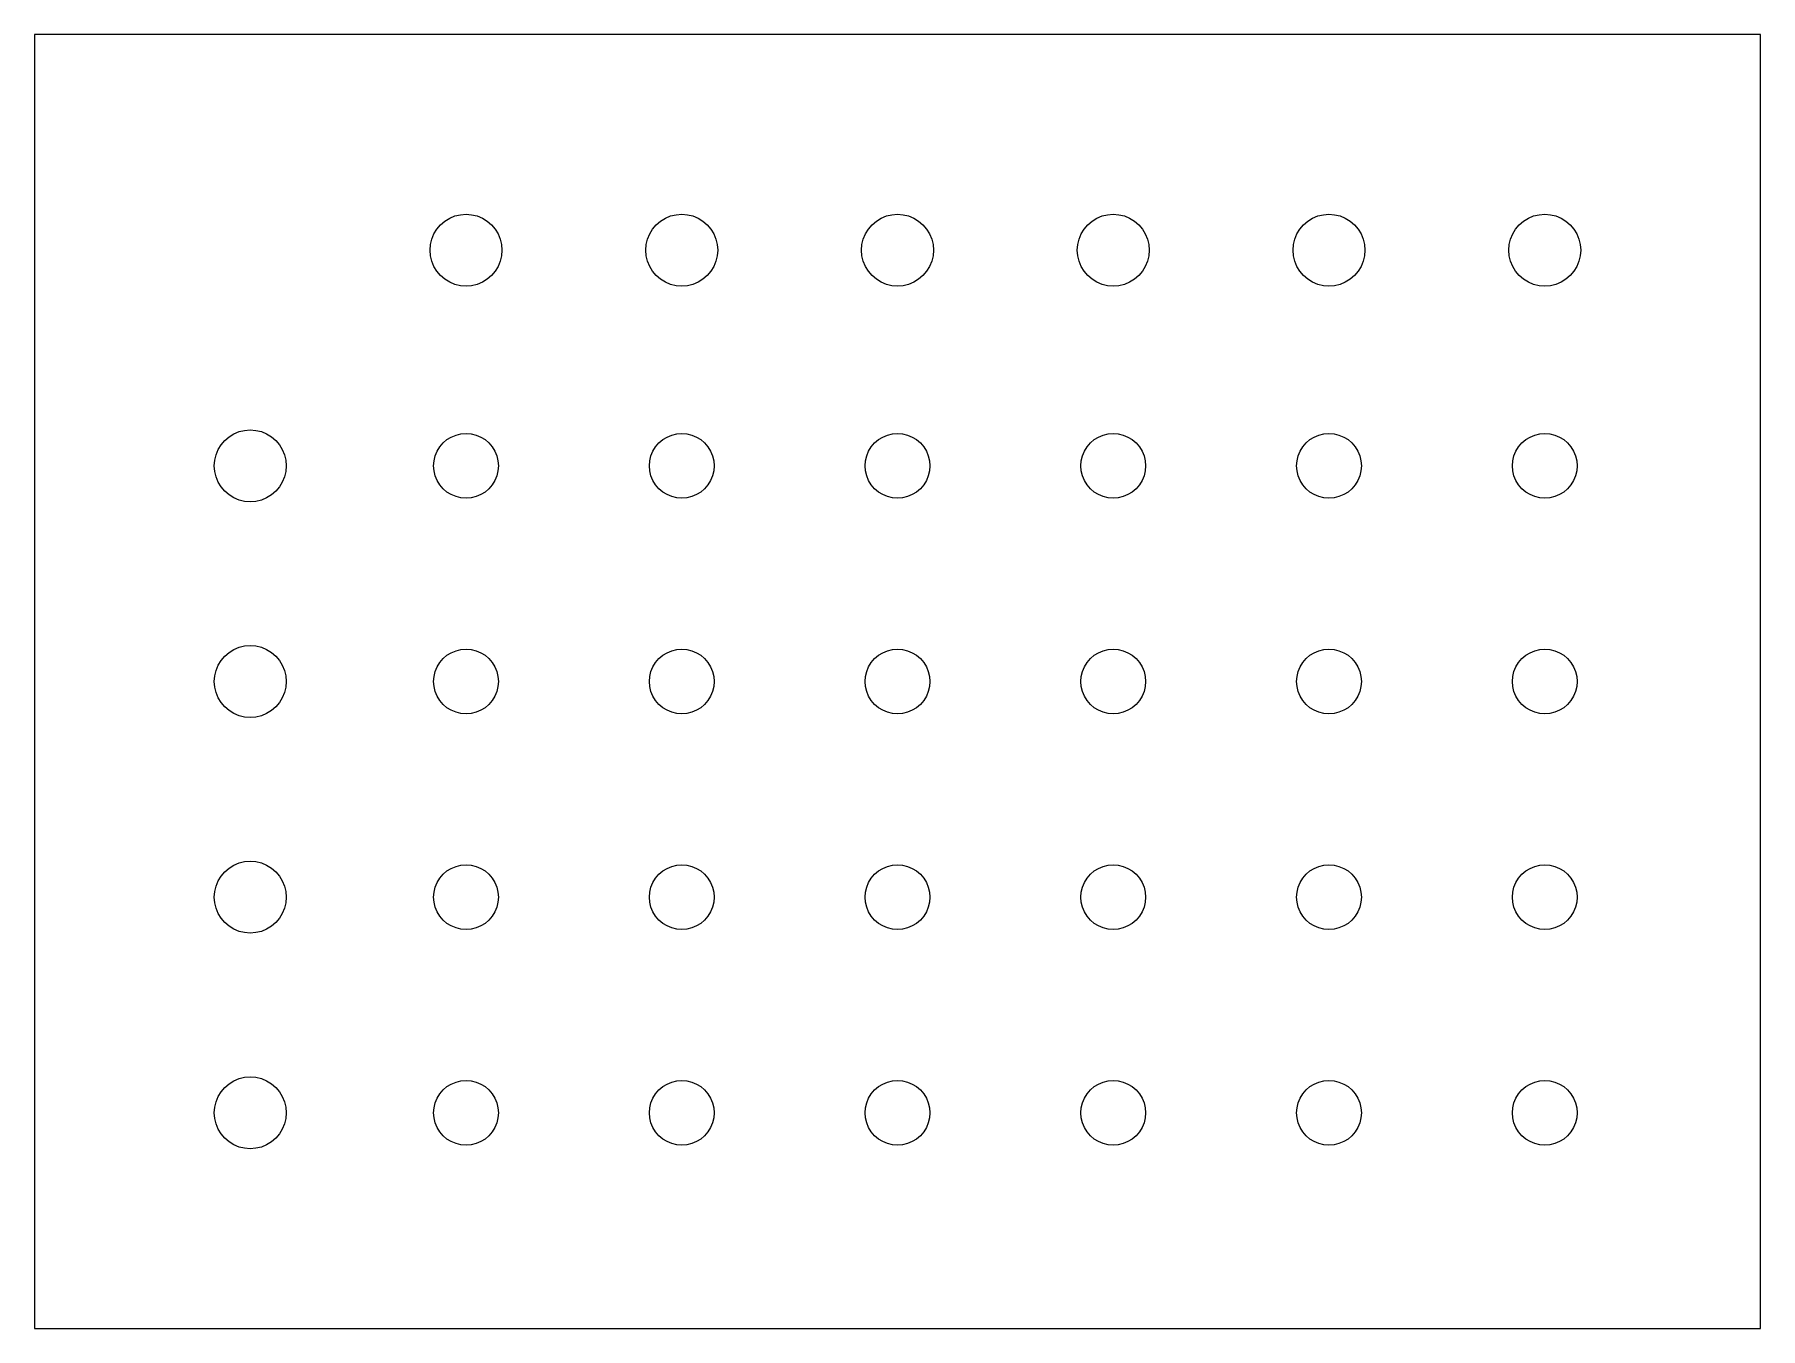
# Model space of a CAD drawing. Header units: metres. Extents: x 0 to 240, y 0 to 180.
import ezdxf

# ---------------------------------------------------------------- set-up
doc = ezdxf.new("R2010")
doc.units = ezdxf.units.M

msp = doc.modelspace()

# ---------------------------------------------------------------- linework, layer by layer
for p, q in [((240, 180), (0, 180)), ((0, 180), (0, 0)), ((240, 0), (240, 180)), ((56.4645, 153.536), (57.0611, 154.045)), ((57.0611, 154.045), (57.73, 154.455)), ((57.73, 154.455), (58.4549, 154.755)), ((58.4549, 154.755), (59.2178, 154.938)), ((59.2178, 154.938), (60, 155)), ((60, 155), (60.7822, 154.938)), ((60.7822, 154.938), (61.5451, 154.755)), ((61.5451, 154.755), (62.2699, 154.455)), ((62.2699, 154.455), (62.9389, 154.045)), ((62.9389, 154.045), (63.5355, 153.536)), ((86.4645, 153.536), (87.0611, 154.045)), ((87.0611, 154.045), (87.73, 154.455)), ((87.73, 154.455), (88.4549, 154.755)), ((88.4549, 154.755), (89.2178, 154.938)), ((89.2178, 154.938), (90, 155)), ((90, 155), (90.7822, 154.938)), ((90.7822, 154.938), (91.5451, 154.755)), ((91.5451, 154.755), (92.2699, 154.455)), ((92.2699, 154.455), (92.9389, 154.045)), ((92.9389, 154.045), (93.5355, 153.536)), ((116.464, 153.536), (117.061, 154.045)), ((117.061, 154.045), (117.73, 154.455)), ((117.73, 154.455), (118.455, 154.755)), ((118.455, 154.755), (119.218, 154.938)), ((119.218, 154.938), (120, 155)), ((120, 155), (120.782, 154.938)), ((120.782, 154.938), (121.545, 154.755)), ((121.545, 154.755), (122.27, 154.455)), ((122.27, 154.455), (122.939, 154.045)), ((122.939, 154.045), (123.536, 153.536)), ((146.464, 153.536), (147.061, 154.045)), ((147.061, 154.045), (147.73, 154.455)), ((147.73, 154.455), (148.455, 154.755)), ((148.455, 154.755), (149.218, 154.938)), ((149.218, 154.938), (150, 155)), ((150, 155), (150.782, 154.938)), ((150.782, 154.938), (151.545, 154.755)), ((151.545, 154.755), (152.27, 154.455)), ((152.27, 154.455), (152.939, 154.045)), ((152.939, 154.045), (153.536, 153.536)), ((176.464, 153.536), (177.061, 154.045)), ((177.061, 154.045), (177.73, 154.455)), ((177.73, 154.455), (178.455, 154.755)), ((178.455, 154.755), (179.218, 154.938)), ((179.218, 154.938), (180, 155)), ((180, 155), (180.782, 154.938)), ((180.782, 154.938), (181.545, 154.755)), ((181.545, 154.755), (182.27, 154.455)), ((182.27, 154.455), (182.939, 154.045)), ((182.939, 154.045), (183.536, 153.536)), ((206.464, 153.536), (207.061, 154.045)), ((207.061, 154.045), (207.73, 154.455)), ((207.73, 154.455), (208.455, 154.755)), ((208.455, 154.755), (209.218, 154.938)), ((209.218, 154.938), (210, 155)), ((210, 155), (210.782, 154.938)), ((210.782, 154.938), (211.545, 154.755)), ((211.545, 154.755), (212.27, 154.455)), ((212.27, 154.455), (212.939, 154.045)), ((212.939, 154.045), (213.536, 153.536)), ((55.0616, 150.782), (55.2447, 151.545)), ((55.2447, 151.545), (55.545, 152.27)), ((55.545, 152.27), (55.9549, 152.939)), ((55.9549, 152.939), (56.4645, 153.536)), ((63.5355, 153.536), (64.0451, 152.939)), ((64.0451, 152.939), (64.455, 152.27)), ((64.455, 152.27), (64.7553, 151.545)), ((64.7553, 151.545), (64.9384, 150.782)), ((85.0616, 150.782), (85.2447, 151.545)), ((85.2447, 151.545), (85.545, 152.27)), ((85.545, 152.27), (85.9549, 152.939)), ((85.9549, 152.939), (86.4645, 153.536)), ((93.5355, 153.536), (94.0451, 152.939)), ((94.0451, 152.939), (94.455, 152.27)), ((94.455, 152.27), (94.7553, 151.545)), ((94.7553, 151.545), (94.9384, 150.782)), ((115.062, 150.782), (115.245, 151.545)), ((115.245, 151.545), (115.545, 152.27)), ((115.545, 152.27), (115.955, 152.939)), ((115.955, 152.939), (116.464, 153.536)), ((123.536, 153.536), (124.045, 152.939)), ((124.045, 152.939), (124.455, 152.27)), ((124.455, 152.27), (124.755, 151.545)), ((124.755, 151.545), (124.938, 150.782)), ((145.062, 150.782), (145.245, 151.545)), ((145.245, 151.545), (145.545, 152.27)), ((145.545, 152.27), (145.955, 152.939)), ((145.955, 152.939), (146.464, 153.536)), ((153.536, 153.536), (154.045, 152.939)), ((154.045, 152.939), (154.455, 152.27)), ((154.455, 152.27), (154.755, 151.545)), ((154.755, 151.545), (154.938, 150.782)), ((175.062, 150.782), (175.245, 151.545)), ((175.245, 151.545), (175.545, 152.27)), ((175.545, 152.27), (175.955, 152.939)), ((175.955, 152.939), (176.464, 153.536)), ((183.536, 153.536), (184.045, 152.939)), ((184.045, 152.939), (184.455, 152.27)), ((184.455, 152.27), (184.755, 151.545)), ((184.755, 151.545), (184.938, 150.782)), ((205.062, 150.782), (205.245, 151.545)), ((205.245, 151.545), (205.545, 152.27)), ((205.545, 152.27), (205.955, 152.939)), ((205.955, 152.939), (206.464, 153.536)), ((213.536, 153.536), (214.045, 152.939)), ((214.045, 152.939), (214.455, 152.27)), ((214.455, 152.27), (214.755, 151.545)), ((214.755, 151.545), (214.938, 150.782)), ((55, 150), (55.0616, 150.782)), ((55.0616, 149.218), (55, 150)), ((55.2447, 148.455), (55.0616, 149.218)), ((64.9384, 149.218), (64.7553, 148.455)), ((64.9384, 150.782), (65, 150)), ((65, 150), (64.9384, 149.218)), ((85, 150), (85.0616, 150.782)), ((85.0616, 149.218), (85, 150)), ((85.2447, 148.455), (85.0616, 149.218)), ((94.9384, 149.218), (94.7553, 148.455)), ((94.9384, 150.782), (95, 150)), ((95, 150), (94.9384, 149.218)), ((115, 150), (115.062, 150.782)), ((115.062, 149.218), (115, 150)), ((115.245, 148.455), (115.062, 149.218)), ((124.938, 149.218), (124.755, 148.455)), ((124.938, 150.782), (125, 150)), ((125, 150), (124.938, 149.218)), ((145, 150), (145.062, 150.782)), ((145.062, 149.218), (145, 150)), ((145.245, 148.455), (145.062, 149.218)), ((154.938, 149.218), (154.755, 148.455)), ((154.938, 150.782), (155, 150)), ((155, 150), (154.938, 149.218)), ((175, 150), (175.062, 150.782)), ((175.062, 149.218), (175, 150)), ((175.245, 148.455), (175.062, 149.218)), ((184.938, 149.218), (184.755, 148.455)), ((184.938, 150.782), (185, 150)), ((185, 150), (184.938, 149.218)), ((205, 150), (205.062, 150.782)), ((205.062, 149.218), (205, 150)), ((205.245, 148.455), (205.062, 149.218)), ((214.938, 149.218), (214.755, 148.455)), ((214.938, 150.782), (215, 150)), ((215, 150), (214.938, 149.218)), ((55.545, 147.73), (55.2447, 148.455)), ((55.9549, 147.061), (55.545, 147.73)), ((56.4645, 146.464), (55.9549, 147.061)), ((57.0611, 145.955), (56.4645, 146.464)), ((63.5355, 146.464), (62.9389, 145.955)), ((64.0451, 147.061), (63.5355, 146.464)), ((64.455, 147.73), (64.0451, 147.061)), ((64.7553, 148.455), (64.455, 147.73)), ((85.545, 147.73), (85.2447, 148.455)), ((85.9549, 147.061), (85.545, 147.73)), ((86.4645, 146.464), (85.9549, 147.061)), ((87.0611, 145.955), (86.4645, 146.464)), ((93.5355, 146.464), (92.9389, 145.955)), ((94.0451, 147.061), (93.5355, 146.464)), ((94.455, 147.73), (94.0451, 147.061)), ((94.7553, 148.455), (94.455, 147.73)), ((115.545, 147.73), (115.245, 148.455)), ((115.955, 147.061), (115.545, 147.73)), ((116.464, 146.464), (115.955, 147.061)), ((117.061, 145.955), (116.464, 146.464)), ((123.536, 146.464), (122.939, 145.955)), ((124.045, 147.061), (123.536, 146.464)), ((124.455, 147.73), (124.045, 147.061)), ((124.755, 148.455), (124.455, 147.73)), ((145.545, 147.73), (145.245, 148.455)), ((145.955, 147.061), (145.545, 147.73)), ((146.464, 146.464), (145.955, 147.061)), ((147.061, 145.955), (146.464, 146.464)), ((153.536, 146.464), (152.939, 145.955)), ((154.045, 147.061), (153.536, 146.464)), ((154.455, 147.73), (154.045, 147.061)), ((154.755, 148.455), (154.455, 147.73)), ((175.545, 147.73), (175.245, 148.455)), ((175.955, 147.061), (175.545, 147.73)), ((176.464, 146.464), (175.955, 147.061)), ((177.061, 145.955), (176.464, 146.464)), ((183.536, 146.464), (182.939, 145.955)), ((184.045, 147.061), (183.536, 146.464)), ((184.455, 147.73), (184.045, 147.061)), ((184.755, 148.455), (184.455, 147.73)), ((205.545, 147.73), (205.245, 148.455)), ((205.955, 147.061), (205.545, 147.73)), ((206.464, 146.464), (205.955, 147.061)), ((207.061, 145.955), (206.464, 146.464)), ((213.536, 146.464), (212.939, 145.955)), ((214.045, 147.061), (213.536, 146.464)), ((214.455, 147.73), (214.045, 147.061)), ((214.755, 148.455), (214.455, 147.73)), ((57.73, 145.545), (57.0611, 145.955)), ((58.4549, 145.245), (57.73, 145.545)), ((59.2178, 145.062), (58.4549, 145.245)), ((60, 145), (59.2178, 145.062)), ((60.7822, 145.062), (60, 145)), ((61.5451, 145.245), (60.7822, 145.062)), ((62.2699, 145.545), (61.5451, 145.245)), ((62.9389, 145.955), (62.2699, 145.545)), ((87.73, 145.545), (87.0611, 145.955)), ((88.4549, 145.245), (87.73, 145.545)), ((89.2178, 145.062), (88.4549, 145.245)), ((90, 145), (89.2178, 145.062)), ((90.7822, 145.062), (90, 145)), ((91.5451, 145.245), (90.7822, 145.062)), ((92.2699, 145.545), (91.5451, 145.245)), ((92.9389, 145.955), (92.2699, 145.545)), ((117.73, 145.545), (117.061, 145.955)), ((118.455, 145.245), (117.73, 145.545)), ((119.218, 145.062), (118.455, 145.245)), ((120, 145), (119.218, 145.062)), ((120.782, 145.062), (120, 145)), ((121.545, 145.245), (120.782, 145.062)), ((122.27, 145.545), (121.545, 145.245)), ((122.939, 145.955), (122.27, 145.545)), ((147.73, 145.545), (147.061, 145.955)), ((148.455, 145.245), (147.73, 145.545)), ((149.218, 145.062), (148.455, 145.245)), ((150, 145), (149.218, 145.062)), ((150.782, 145.062), (150, 145)), ((151.545, 145.245), (150.782, 145.062)), ((152.27, 145.545), (151.545, 145.245)), ((152.939, 145.955), (152.27, 145.545)), ((177.73, 145.545), (177.061, 145.955)), ((178.455, 145.245), (177.73, 145.545)), ((179.218, 145.062), (178.455, 145.245)), ((180, 145), (179.218, 145.062)), ((180.782, 145.062), (180, 145)), ((181.545, 145.245), (180.782, 145.062)), ((182.27, 145.545), (181.545, 145.245)), ((182.939, 145.955), (182.27, 145.545)), ((207.73, 145.545), (207.061, 145.955)), ((208.455, 145.245), (207.73, 145.545)), ((209.218, 145.062), (208.455, 145.245)), ((210, 145), (209.218, 145.062)), ((210.782, 145.062), (210, 145)), ((211.545, 145.245), (210.782, 145.062)), ((212.27, 145.545), (211.545, 145.245)), ((212.939, 145.955), (212.27, 145.545)), ((28.4549, 124.755), (29.2178, 124.938)), ((29.2178, 124.938), (30, 125)), ((30, 125), (30.7822, 124.938)), ((30.7822, 124.938), (31.5451, 124.755)), ((25.545, 122.27), (25.9549, 122.939)), ((25.9549, 122.939), (26.4645, 123.536)), ((26.4645, 123.536), (27.0611, 124.045)), ((27.0611, 124.045), (27.73, 124.455)), ((27.73, 124.455), (28.4549, 124.755)), ((31.5451, 124.755), (32.2699, 124.455)), ((32.2699, 124.455), (32.9389, 124.045)), ((32.9389, 124.045), (33.5355, 123.536)), ((33.5355, 123.536), (34.0451, 122.939)), ((34.0451, 122.939), (34.455, 122.27)), ((55.9905, 122.043), (56.3594, 122.645)), ((56.3594, 122.645), (56.818, 123.182)), ((56.818, 123.182), (57.355, 123.641)), ((57.355, 123.641), (57.957, 124.01)), ((57.957, 124.01), (58.6094, 124.28)), ((58.6094, 124.28), (59.296, 124.445)), ((59.296, 124.445), (60, 124.5)), ((60, 124.5), (60.7039, 124.445)), ((60.7039, 124.445), (61.3906, 124.28)), ((61.3906, 124.28), (62.043, 124.01)), ((62.043, 124.01), (62.645, 123.641)), ((62.645, 123.641), (63.182, 123.182)), ((63.182, 123.182), (63.6406, 122.645)), ((63.6406, 122.645), (64.0095, 122.043)), ((85.9905, 122.043), (86.3594, 122.645)), ((86.3594, 122.645), (86.818, 123.182)), ((86.818, 123.182), (87.355, 123.641)), ((87.355, 123.641), (87.957, 124.01)), ((87.957, 124.01), (88.6094, 124.28)), ((88.6094, 124.28), (89.296, 124.445)), ((89.296, 124.445), (90, 124.5)), ((90, 124.5), (90.7039, 124.445)), ((90.7039, 124.445), (91.3906, 124.28)), ((91.3906, 124.28), (92.043, 124.01)), ((92.043, 124.01), (92.645, 123.641)), ((92.645, 123.641), (93.182, 123.182)), ((93.182, 123.182), (93.6406, 122.645)), ((93.6406, 122.645), (94.0095, 122.043)), ((115.99, 122.043), (116.359, 122.645)), ((116.359, 122.645), (116.818, 123.182)), ((116.818, 123.182), (117.355, 123.641)), ((117.355, 123.641), (117.957, 124.01)), ((117.957, 124.01), (118.609, 124.28)), ((118.609, 124.28), (119.296, 124.445)), ((119.296, 124.445), (120, 124.5)), ((120, 124.5), (120.704, 124.445)), ((120.704, 124.445), (121.391, 124.28)), ((121.391, 124.28), (122.043, 124.01)), ((122.043, 124.01), (122.645, 123.641)), ((122.645, 123.641), (123.182, 123.182)), ((123.182, 123.182), (123.641, 122.645)), ((123.641, 122.645), (124.01, 122.043)), ((145.99, 122.043), (146.359, 122.645)), ((146.359, 122.645), (146.818, 123.182)), ((146.818, 123.182), (147.355, 123.641)), ((147.355, 123.641), (147.957, 124.01)), ((147.957, 124.01), (148.609, 124.28)), ((148.609, 124.28), (149.296, 124.445)), ((149.296, 124.445), (150, 124.5)), ((150, 124.5), (150.704, 124.445)), ((150.704, 124.445), (151.391, 124.28)), ((151.391, 124.28), (152.043, 124.01)), ((152.043, 124.01), (152.645, 123.641)), ((152.645, 123.641), (153.182, 123.182)), ((153.182, 123.182), (153.641, 122.645)), ((153.641, 122.645), (154.01, 122.043)), ((175.99, 122.043), (176.359, 122.645)), ((176.359, 122.645), (176.818, 123.182)), ((176.818, 123.182), (177.355, 123.641)), ((177.355, 123.641), (177.957, 124.01)), ((177.957, 124.01), (178.609, 124.28)), ((178.609, 124.28), (179.296, 124.445)), ((179.296, 124.445), (180, 124.5)), ((180, 124.5), (180.704, 124.445)), ((180.704, 124.445), (181.391, 124.28)), ((181.391, 124.28), (182.043, 124.01)), ((182.043, 124.01), (182.645, 123.641)), ((182.645, 123.641), (183.182, 123.182)), ((183.182, 123.182), (183.641, 122.645)), ((183.641, 122.645), (184.01, 122.043)), ((205.99, 122.043), (206.359, 122.645)), ((206.359, 122.645), (206.818, 123.182)), ((206.818, 123.182), (207.355, 123.641)), ((207.355, 123.641), (207.957, 124.01)), ((207.957, 124.01), (208.609, 124.28)), ((208.609, 124.28), (209.296, 124.445)), ((209.296, 124.445), (210, 124.5)), ((210, 124.5), (210.704, 124.445)), ((210.704, 124.445), (211.391, 124.28)), ((211.391, 124.28), (212.043, 124.01)), ((212.043, 124.01), (212.645, 123.641)), ((212.645, 123.641), (213.182, 123.182)), ((213.182, 123.182), (213.641, 122.645)), ((213.641, 122.645), (214.01, 122.043)), ((25, 120), (25.0616, 120.782)), ((25.0616, 119.218), (25, 120)), ((25.0616, 120.782), (25.2447, 121.545)), ((25.2447, 121.545), (25.545, 122.27)), ((34.455, 122.27), (34.7553, 121.545)), ((34.7553, 121.545), (34.9384, 120.782)), ((34.9384, 120.782), (35, 120)), ((35, 120), (34.9384, 119.218)), ((55.5, 120), (55.5554, 120.704)), ((55.5554, 119.296), (55.5, 120)), ((55.5554, 120.704), (55.7202, 121.391)), ((55.7202, 121.391), (55.9905, 122.043)), ((64.0095, 122.043), (64.2797, 121.391)), ((64.2797, 121.391), (64.4446, 120.704)), ((64.4446, 120.704), (64.5, 120)), ((64.5, 120), (64.4446, 119.296)), ((85.5, 120), (85.5554, 120.704)), ((85.5554, 119.296), (85.5, 120)), ((85.5554, 120.704), (85.7202, 121.391)), ((85.7202, 121.391), (85.9905, 122.043)), ((94.0095, 122.043), (94.2797, 121.391)), ((94.2797, 121.391), (94.4446, 120.704)), ((94.4446, 120.704), (94.5, 120)), ((94.5, 120), (94.4446, 119.296)), ((115.5, 120), (115.555, 120.704)), ((115.555, 119.296), (115.5, 120)), ((115.555, 120.704), (115.72, 121.391)), ((115.72, 121.391), (115.99, 122.043)), ((124.01, 122.043), (124.28, 121.391)), ((124.28, 121.391), (124.445, 120.704)), ((124.445, 120.704), (124.5, 120)), ((124.5, 120), (124.445, 119.296)), ((145.5, 120), (145.555, 120.704)), ((145.555, 119.296), (145.5, 120)), ((145.555, 120.704), (145.72, 121.391)), ((145.72, 121.391), (145.99, 122.043)), ((154.01, 122.043), (154.28, 121.391)), ((154.28, 121.391), (154.445, 120.704)), ((154.445, 120.704), (154.5, 120)), ((154.5, 120), (154.445, 119.296)), ((175.5, 120), (175.555, 120.704)), ((175.555, 119.296), (175.5, 120)), ((175.555, 120.704), (175.72, 121.391)), ((175.72, 121.391), (175.99, 122.043)), ((184.01, 122.043), (184.28, 121.391)), ((184.28, 121.391), (184.445, 120.704)), ((184.445, 120.704), (184.5, 120)), ((184.5, 120), (184.445, 119.296)), ((205.5, 120), (205.555, 120.704)), ((205.555, 119.296), (205.5, 120)), ((205.555, 120.704), (205.72, 121.391)), ((205.72, 121.391), (205.99, 122.043)), ((214.01, 122.043), (214.28, 121.391)), ((214.28, 121.391), (214.445, 120.704)), ((214.445, 120.704), (214.5, 120)), ((214.5, 120), (214.445, 119.296)), ((25.2447, 118.455), (25.0616, 119.218)), ((25.545, 117.73), (25.2447, 118.455)), ((25.9549, 117.061), (25.545, 117.73)), ((34.455, 117.73), (34.0451, 117.061)), ((34.7553, 118.455), (34.455, 117.73)), ((34.9384, 119.218), (34.7553, 118.455)), ((55.7202, 118.609), (55.5554, 119.296)), ((55.9905, 117.957), (55.7202, 118.609)), ((56.3594, 117.355), (55.9905, 117.957)), ((64.0095, 117.957), (63.6406, 117.355)), ((64.2797, 118.609), (64.0095, 117.957)), ((64.4446, 119.296), (64.2797, 118.609)), ((85.7202, 118.609), (85.5554, 119.296)), ((85.9905, 117.957), (85.7202, 118.609)), ((86.3594, 117.355), (85.9905, 117.957)), ((94.0095, 117.957), (93.6406, 117.355)), ((94.2797, 118.609), (94.0095, 117.957)), ((94.4446, 119.296), (94.2797, 118.609)), ((115.72, 118.609), (115.555, 119.296)), ((115.99, 117.957), (115.72, 118.609)), ((116.359, 117.355), (115.99, 117.957)), ((124.01, 117.957), (123.641, 117.355)), ((124.28, 118.609), (124.01, 117.957)), ((124.445, 119.296), (124.28, 118.609)), ((145.72, 118.609), (145.555, 119.296)), ((145.99, 117.957), (145.72, 118.609)), ((146.359, 117.355), (145.99, 117.957)), ((154.01, 117.957), (153.641, 117.355)), ((154.28, 118.609), (154.01, 117.957)), ((154.445, 119.296), (154.28, 118.609)), ((175.72, 118.609), (175.555, 119.296)), ((175.99, 117.957), (175.72, 118.609)), ((176.359, 117.355), (175.99, 117.957)), ((184.01, 117.957), (183.641, 117.355)), ((184.28, 118.609), (184.01, 117.957)), ((184.445, 119.296), (184.28, 118.609)), ((205.72, 118.609), (205.555, 119.296)), ((205.99, 117.957), (205.72, 118.609)), ((206.359, 117.355), (205.99, 117.957)), ((214.01, 117.957), (213.641, 117.355)), ((214.28, 118.609), (214.01, 117.957)), ((214.445, 119.296), (214.28, 118.609)), ((26.4645, 116.464), (25.9549, 117.061)), ((27.0611, 115.955), (26.4645, 116.464)), ((27.73, 115.545), (27.0611, 115.955)), ((28.4549, 115.245), (27.73, 115.545)), ((29.2178, 115.062), (28.4549, 115.245)), ((31.5451, 115.245), (30.7822, 115.062)), ((32.2699, 115.545), (31.5451, 115.245)), ((32.9389, 115.955), (32.2699, 115.545)), ((33.5355, 116.464), (32.9389, 115.955)), ((34.0451, 117.061), (33.5355, 116.464)), ((56.818, 116.818), (56.3594, 117.355)), ((57.355, 116.359), (56.818, 116.818)), ((57.957, 115.99), (57.355, 116.359)), ((58.6094, 115.72), (57.957, 115.99)), ((59.296, 115.555), (58.6094, 115.72)), ((60, 115.5), (59.296, 115.555)), ((60.7039, 115.555), (60, 115.5)), ((61.3906, 115.72), (60.7039, 115.555)), ((62.043, 115.99), (61.3906, 115.72)), ((62.645, 116.359), (62.043, 115.99)), ((63.182, 116.818), (62.645, 116.359)), ((63.6406, 117.355), (63.182, 116.818)), ((86.818, 116.818), (86.3594, 117.355)), ((87.355, 116.359), (86.818, 116.818)), ((87.957, 115.99), (87.355, 116.359)), ((88.6094, 115.72), (87.957, 115.99)), ((89.296, 115.555), (88.6094, 115.72)), ((90, 115.5), (89.296, 115.555)), ((90.7039, 115.555), (90, 115.5)), ((91.3906, 115.72), (90.7039, 115.555)), ((92.043, 115.99), (91.3906, 115.72)), ((92.645, 116.359), (92.043, 115.99)), ((93.182, 116.818), (92.645, 116.359)), ((93.6406, 117.355), (93.182, 116.818)), ((116.818, 116.818), (116.359, 117.355)), ((117.355, 116.359), (116.818, 116.818)), ((117.957, 115.99), (117.355, 116.359)), ((118.609, 115.72), (117.957, 115.99)), ((119.296, 115.555), (118.609, 115.72)), ((120, 115.5), (119.296, 115.555)), ((120.704, 115.555), (120, 115.5)), ((121.391, 115.72), (120.704, 115.555)), ((122.043, 115.99), (121.391, 115.72)), ((122.645, 116.359), (122.043, 115.99)), ((123.182, 116.818), (122.645, 116.359)), ((123.641, 117.355), (123.182, 116.818)), ((146.818, 116.818), (146.359, 117.355)), ((147.355, 116.359), (146.818, 116.818)), ((147.957, 115.99), (147.355, 116.359)), ((148.609, 115.72), (147.957, 115.99)), ((149.296, 115.555), (148.609, 115.72)), ((150, 115.5), (149.296, 115.555)), ((150.704, 115.555), (150, 115.5)), ((151.391, 115.72), (150.704, 115.555)), ((152.043, 115.99), (151.391, 115.72)), ((152.645, 116.359), (152.043, 115.99)), ((153.182, 116.818), (152.645, 116.359)), ((153.641, 117.355), (153.182, 116.818)), ((176.818, 116.818), (176.359, 117.355)), ((177.355, 116.359), (176.818, 116.818)), ((177.957, 115.99), (177.355, 116.359)), ((178.609, 115.72), (177.957, 115.99)), ((179.296, 115.555), (178.609, 115.72)), ((180, 115.5), (179.296, 115.555)), ((180.704, 115.555), (180, 115.5)), ((181.391, 115.72), (180.704, 115.555)), ((182.043, 115.99), (181.391, 115.72)), ((182.645, 116.359), (182.043, 115.99)), ((183.182, 116.818), (182.645, 116.359)), ((183.641, 117.355), (183.182, 116.818)), ((206.818, 116.818), (206.359, 117.355)), ((207.355, 116.359), (206.818, 116.818)), ((207.957, 115.99), (207.355, 116.359)), ((208.609, 115.72), (207.957, 115.99)), ((209.296, 115.555), (208.609, 115.72)), ((210, 115.5), (209.296, 115.555)), ((210.704, 115.555), (210, 115.5)), ((211.391, 115.72), (210.704, 115.555)), ((212.043, 115.99), (211.391, 115.72)), ((212.645, 116.359), (212.043, 115.99)), ((213.182, 116.818), (212.645, 116.359)), ((213.641, 117.355), (213.182, 116.818)), ((30, 115), (29.2178, 115.062)), ((30.7822, 115.062), (30, 115)), ((26.4645, 93.5355), (27.0611, 94.0451)), ((27.0611, 94.0451), (27.73, 94.455)), ((27.73, 94.455), (28.4549, 94.7553)), ((28.4549, 94.7553), (29.2178, 94.9384)), ((29.2178, 94.9384), (30, 95)), ((30, 95), (30.7822, 94.9384)), ((30.7822, 94.9384), (31.5451, 94.7553)), ((31.5451, 94.7553), (32.2699, 94.455)), ((32.2699, 94.455), (32.9389, 94.0451)), ((32.9389, 94.0451), (33.5355, 93.5355)), ((56.818, 93.182), (57.355, 93.6406)), ((57.355, 93.6406), (57.957, 94.0095)), ((57.957, 94.0095), (58.6094, 94.2797)), ((58.6094, 94.2797), (59.296, 94.4446)), ((59.296, 94.4446), (60, 94.5)), ((60, 94.5), (60.7039, 94.4446)), ((60.7039, 94.4446), (61.3906, 94.2797)), ((61.3906, 94.2797), (62.043, 94.0095)), ((62.043, 94.0095), (62.645, 93.6406)), ((62.645, 93.6406), (63.182, 93.182)), ((86.818, 93.182), (87.355, 93.6406)), ((87.355, 93.6406), (87.957, 94.0095)), ((87.957, 94.0095), (88.6094, 94.2797)), ((88.6094, 94.2797), (89.296, 94.4446)), ((89.296, 94.4446), (90, 94.5)), ((90, 94.5), (90.7039, 94.4446)), ((90.7039, 94.4446), (91.3906, 94.2797)), ((91.3906, 94.2797), (92.043, 94.0095)), ((92.043, 94.0095), (92.645, 93.6406)), ((92.645, 93.6406), (93.182, 93.182)), ((116.818, 93.182), (117.355, 93.6406)), ((117.355, 93.6406), (117.957, 94.0095)), ((117.957, 94.0095), (118.609, 94.2797)), ((118.609, 94.2797), (119.296, 94.4446)), ((119.296, 94.4446), (120, 94.5)), ((120, 94.5), (120.704, 94.4446)), ((120.704, 94.4446), (121.391, 94.2797)), ((121.391, 94.2797), (122.043, 94.0095)), ((122.043, 94.0095), (122.645, 93.6406)), ((122.645, 93.6406), (123.182, 93.182)), ((146.818, 93.182), (147.355, 93.6406)), ((147.355, 93.6406), (147.957, 94.0095)), ((147.957, 94.0095), (148.609, 94.2797)), ((148.609, 94.2797), (149.296, 94.4446)), ((149.296, 94.4446), (150, 94.5)), ((150, 94.5), (150.704, 94.4446)), ((150.704, 94.4446), (151.391, 94.2797)), ((151.391, 94.2797), (152.043, 94.0095)), ((152.043, 94.0095), (152.645, 93.6406)), ((152.645, 93.6406), (153.182, 93.182)), ((176.818, 93.182), (177.355, 93.6406)), ((177.355, 93.6406), (177.957, 94.0095)), ((177.957, 94.0095), (178.609, 94.2797)), ((178.609, 94.2797), (179.296, 94.4446)), ((179.296, 94.4446), (180, 94.5)), ((180, 94.5), (180.704, 94.4446)), ((180.704, 94.4446), (181.391, 94.2797)), ((181.391, 94.2797), (182.043, 94.0095)), ((182.043, 94.0095), (182.645, 93.6406)), ((182.645, 93.6406), (183.182, 93.182)), ((206.818, 93.182), (207.355, 93.6406)), ((207.355, 93.6406), (207.957, 94.0095)), ((207.957, 94.0095), (208.609, 94.2797)), ((208.609, 94.2797), (209.296, 94.4446)), ((209.296, 94.4446), (210, 94.5)), ((210, 94.5), (210.704, 94.4446)), ((210.704, 94.4446), (211.391, 94.2797)), ((211.391, 94.2797), (212.043, 94.0095)), ((212.043, 94.0095), (212.645, 93.6406)), ((212.645, 93.6406), (213.182, 93.182)), ((25.0616, 90.7822), (25.2447, 91.5451)), ((25.2447, 91.5451), (25.545, 92.2699)), ((25.545, 92.2699), (25.9549, 92.9389)), ((25.9549, 92.9389), (26.4645, 93.5355)), ((33.5355, 93.5355), (34.0451, 92.9389)), ((34.0451, 92.9389), (34.455, 92.2699)), ((34.455, 92.2699), (34.7553, 91.5451)), ((34.7553, 91.5451), (34.9384, 90.7822)), ((55.5554, 90.7039), (55.7202, 91.3906)), ((55.7202, 91.3906), (55.9905, 92.043)), ((55.9905, 92.043), (56.3594, 92.645)), ((56.3594, 92.645), (56.818, 93.182)), ((63.182, 93.182), (63.6406, 92.645)), ((63.6406, 92.645), (64.0095, 92.043)), ((64.0095, 92.043), (64.2797, 91.3906)), ((64.2797, 91.3906), (64.4446, 90.7039)), ((85.5554, 90.7039), (85.7202, 91.3906)), ((85.7202, 91.3906), (85.9905, 92.043)), ((85.9905, 92.043), (86.3594, 92.645)), ((86.3594, 92.645), (86.818, 93.182)), ((93.182, 93.182), (93.6406, 92.645)), ((93.6406, 92.645), (94.0095, 92.043)), ((94.0095, 92.043), (94.2797, 91.3906)), ((94.2797, 91.3906), (94.4446, 90.7039)), ((115.555, 90.7039), (115.72, 91.3906)), ((115.72, 91.3906), (115.99, 92.043)), ((115.99, 92.043), (116.359, 92.645)), ((116.359, 92.645), (116.818, 93.182)), ((123.182, 93.182), (123.641, 92.645)), ((123.641, 92.645), (124.01, 92.043)), ((124.01, 92.043), (124.28, 91.3906)), ((124.28, 91.3906), (124.445, 90.7039)), ((145.555, 90.7039), (145.72, 91.3906)), ((145.72, 91.3906), (145.99, 92.043)), ((145.99, 92.043), (146.359, 92.645)), ((146.359, 92.645), (146.818, 93.182)), ((153.182, 93.182), (153.641, 92.645)), ((153.641, 92.645), (154.01, 92.043)), ((154.01, 92.043), (154.28, 91.3906)), ((154.28, 91.3906), (154.445, 90.7039)), ((175.555, 90.7039), (175.72, 91.3906)), ((175.72, 91.3906), (175.99, 92.043)), ((175.99, 92.043), (176.359, 92.645)), ((176.359, 92.645), (176.818, 93.182)), ((183.182, 93.182), (183.641, 92.645)), ((183.641, 92.645), (184.01, 92.043)), ((184.01, 92.043), (184.28, 91.3906)), ((184.28, 91.3906), (184.445, 90.7039)), ((205.555, 90.7039), (205.72, 91.3906)), ((205.72, 91.3906), (205.99, 92.043)), ((205.99, 92.043), (206.359, 92.645)), ((206.359, 92.645), (206.818, 93.182)), ((213.182, 93.182), (213.641, 92.645)), ((213.641, 92.645), (214.01, 92.043)), ((214.01, 92.043), (214.28, 91.3906)), ((214.28, 91.3906), (214.445, 90.7039)), ((25, 90), (25.0616, 90.7822)), ((25.0616, 89.2178), (25, 90)), ((25.2447, 88.4549), (25.0616, 89.2178)), ((34.9384, 89.2178), (34.7553, 88.4549)), ((34.9384, 90.7822), (35, 90)), ((35, 90), (34.9384, 89.2178)), ((55.5, 90), (55.5554, 90.7039)), ((55.5554, 89.296), (55.5, 90)), ((55.7202, 88.6094), (55.5554, 89.296)), ((64.4446, 89.296), (64.2797, 88.6094)), ((64.4446, 90.7039), (64.5, 90)), ((64.5, 90), (64.4446, 89.296)), ((85.5, 90), (85.5554, 90.7039)), ((85.5554, 89.296), (85.5, 90)), ((85.7202, 88.6094), (85.5554, 89.296)), ((94.4446, 89.296), (94.2797, 88.6094)), ((94.4446, 90.7039), (94.5, 90)), ((94.5, 90), (94.4446, 89.296)), ((115.5, 90), (115.555, 90.7039)), ((115.555, 89.296), (115.5, 90)), ((115.72, 88.6094), (115.555, 89.296)), ((124.445, 89.296), (124.28, 88.6094)), ((124.445, 90.7039), (124.5, 90)), ((124.5, 90), (124.445, 89.296)), ((145.5, 90), (145.555, 90.7039)), ((145.555, 89.296), (145.5, 90)), ((145.72, 88.6094), (145.555, 89.296)), ((154.445, 89.296), (154.28, 88.6094)), ((154.445, 90.7039), (154.5, 90)), ((154.5, 90), (154.445, 89.296)), ((175.5, 90), (175.555, 90.7039)), ((175.555, 89.296), (175.5, 90)), ((175.72, 88.6094), (175.555, 89.296)), ((184.445, 89.296), (184.28, 88.6094)), ((184.445, 90.7039), (184.5, 90)), ((184.5, 90), (184.445, 89.296)), ((205.5, 90), (205.555, 90.7039)), ((205.555, 89.296), (205.5, 90)), ((205.72, 88.6094), (205.555, 89.296)), ((214.445, 89.296), (214.28, 88.6094)), ((214.445, 90.7039), (214.5, 90)), ((214.5, 90), (214.445, 89.296)), ((25.545, 87.73), (25.2447, 88.4549)), ((25.9549, 87.0611), (25.545, 87.73)), ((26.4645, 86.4645), (25.9549, 87.0611)), ((27.0611, 85.9549), (26.4645, 86.4645)), ((33.5355, 86.4645), (32.9389, 85.9549)), ((34.0451, 87.0611), (33.5355, 86.4645)), ((34.455, 87.73), (34.0451, 87.0611)), ((34.7553, 88.4549), (34.455, 87.73)), ((55.9905, 87.957), (55.7202, 88.6094)), ((56.3594, 87.355), (55.9905, 87.957)), ((56.818, 86.818), (56.3594, 87.355)), ((57.355, 86.3594), (56.818, 86.818)), ((63.182, 86.818), (62.645, 86.3594)), ((63.6406, 87.355), (63.182, 86.818)), ((64.0095, 87.957), (63.6406, 87.355)), ((64.2797, 88.6094), (64.0095, 87.957)), ((85.9905, 87.957), (85.7202, 88.6094)), ((86.3594, 87.355), (85.9905, 87.957)), ((86.818, 86.818), (86.3594, 87.355)), ((87.355, 86.3594), (86.818, 86.818)), ((93.182, 86.818), (92.645, 86.3594)), ((93.6406, 87.355), (93.182, 86.818)), ((94.0095, 87.957), (93.6406, 87.355)), ((94.2797, 88.6094), (94.0095, 87.957)), ((115.99, 87.957), (115.72, 88.6094)), ((116.359, 87.355), (115.99, 87.957)), ((116.818, 86.818), (116.359, 87.355)), ((117.355, 86.3594), (116.818, 86.818)), ((123.182, 86.818), (122.645, 86.3594)), ((123.641, 87.355), (123.182, 86.818)), ((124.01, 87.957), (123.641, 87.355)), ((124.28, 88.6094), (124.01, 87.957)), ((145.99, 87.957), (145.72, 88.6094)), ((146.359, 87.355), (145.99, 87.957)), ((146.818, 86.818), (146.359, 87.355)), ((147.355, 86.3594), (146.818, 86.818)), ((153.182, 86.818), (152.645, 86.3594)), ((153.641, 87.355), (153.182, 86.818)), ((154.01, 87.957), (153.641, 87.355)), ((154.28, 88.6094), (154.01, 87.957)), ((175.99, 87.957), (175.72, 88.6094)), ((176.359, 87.355), (175.99, 87.957)), ((176.818, 86.818), (176.359, 87.355)), ((177.355, 86.3594), (176.818, 86.818)), ((183.182, 86.818), (182.645, 86.3594)), ((183.641, 87.355), (183.182, 86.818)), ((184.01, 87.957), (183.641, 87.355)), ((184.28, 88.6094), (184.01, 87.957)), ((205.99, 87.957), (205.72, 88.6094)), ((206.359, 87.355), (205.99, 87.957)), ((206.818, 86.818), (206.359, 87.355)), ((207.355, 86.3594), (206.818, 86.818)), ((213.182, 86.818), (212.645, 86.3594)), ((213.641, 87.355), (213.182, 86.818)), ((214.01, 87.957), (213.641, 87.355)), ((214.28, 88.6094), (214.01, 87.957)), ((27.73, 85.545), (27.0611, 85.9549)), ((28.4549, 85.2447), (27.73, 85.545)), ((29.2178, 85.0616), (28.4549, 85.2447)), ((30, 85), (29.2178, 85.0616)), ((30.7822, 85.0616), (30, 85)), ((31.5451, 85.2447), (30.7822, 85.0616)), ((32.2699, 85.545), (31.5451, 85.2447)), ((32.9389, 85.9549), (32.2699, 85.545)), ((57.957, 85.9905), (57.355, 86.3594)), ((58.6094, 85.7202), (57.957, 85.9905)), ((59.296, 85.5554), (58.6094, 85.7202)), ((60, 85.5), (59.296, 85.5554)), ((60.7039, 85.5554), (60, 85.5)), ((61.3906, 85.7202), (60.7039, 85.5554)), ((62.043, 85.9905), (61.3906, 85.7202)), ((62.645, 86.3594), (62.043, 85.9905)), ((87.957, 85.9905), (87.355, 86.3594)), ((88.6094, 85.7202), (87.957, 85.9905)), ((89.296, 85.5554), (88.6094, 85.7202)), ((90, 85.5), (89.296, 85.5554)), ((90.7039, 85.5554), (90, 85.5)), ((91.3906, 85.7202), (90.7039, 85.5554)), ((92.043, 85.9905), (91.3906, 85.7202)), ((92.645, 86.3594), (92.043, 85.9905)), ((117.957, 85.9905), (117.355, 86.3594)), ((118.609, 85.7202), (117.957, 85.9905)), ((119.296, 85.5554), (118.609, 85.7202)), ((120, 85.5), (119.296, 85.5554)), ((120.704, 85.5554), (120, 85.5)), ((121.391, 85.7202), (120.704, 85.5554)), ((122.043, 85.9905), (121.391, 85.7202)), ((122.645, 86.3594), (122.043, 85.9905)), ((147.957, 85.9905), (147.355, 86.3594)), ((148.609, 85.7202), (147.957, 85.9905)), ((149.296, 85.5554), (148.609, 85.7202)), ((150, 85.5), (149.296, 85.5554)), ((150.704, 85.5554), (150, 85.5)), ((151.391, 85.7202), (150.704, 85.5554)), ((152.043, 85.9905), (151.391, 85.7202)), ((152.645, 86.3594), (152.043, 85.9905)), ((177.957, 85.9905), (177.355, 86.3594)), ((178.609, 85.7202), (177.957, 85.9905)), ((179.296, 85.5554), (178.609, 85.7202)), ((180, 85.5), (179.296, 85.5554)), ((180.704, 85.5554), (180, 85.5)), ((181.391, 85.7202), (180.704, 85.5554)), ((182.043, 85.9905), (181.391, 85.7202)), ((182.645, 86.3594), (182.043, 85.9905)), ((207.957, 85.9905), (207.355, 86.3594)), ((208.609, 85.7202), (207.957, 85.9905)), ((209.296, 85.5554), (208.609, 85.7202)), ((210, 85.5), (209.296, 85.5554)), ((210.704, 85.5554), (210, 85.5)), ((211.391, 85.7202), (210.704, 85.5554)), ((212.043, 85.9905), (211.391, 85.7202)), ((212.645, 86.3594), (212.043, 85.9905)), ((28.4549, 64.7553), (29.2178, 64.9384)), ((29.2178, 64.9384), (30, 65)), ((30, 65), (30.7822, 64.9384)), ((30.7822, 64.9384), (31.5451, 64.7553)), ((25.545, 62.2699), (25.9549, 62.9389)), ((25.9549, 62.9389), (26.4645, 63.5355)), ((26.4645, 63.5355), (27.0611, 64.0451)), ((27.0611, 64.0451), (27.73, 64.455)), ((27.73, 64.455), (28.4549, 64.7553)), ((31.5451, 64.7553), (32.2699, 64.455)), ((32.2699, 64.455), (32.9389, 64.0451)), ((32.9389, 64.0451), (33.5355, 63.5355)), ((33.5355, 63.5355), (34.0451, 62.9389)), ((34.0451, 62.9389), (34.455, 62.2699)), ((55.9905, 62.043), (56.3594, 62.645)), ((56.3594, 62.645), (56.818, 63.182)), ((56.818, 63.182), (57.355, 63.6406)), ((57.355, 63.6406), (57.957, 64.0095)), ((57.957, 64.0095), (58.6094, 64.2797)), ((58.6094, 64.2797), (59.296, 64.4446)), ((59.296, 64.4446), (60, 64.5)), ((60, 64.5), (60.7039, 64.4446)), ((60.7039, 64.4446), (61.3906, 64.2797)), ((61.3906, 64.2797), (62.043, 64.0095)), ((62.043, 64.0095), (62.645, 63.6406)), ((62.645, 63.6406), (63.182, 63.182)), ((63.182, 63.182), (63.6406, 62.645)), ((63.6406, 62.645), (64.0095, 62.043)), ((85.9905, 62.043), (86.3594, 62.645)), ((86.3594, 62.645), (86.818, 63.182)), ((86.818, 63.182), (87.355, 63.6406)), ((87.355, 63.6406), (87.957, 64.0095)), ((87.957, 64.0095), (88.6094, 64.2797)), ((88.6094, 64.2797), (89.296, 64.4446)), ((89.296, 64.4446), (90, 64.5)), ((90, 64.5), (90.7039, 64.4446)), ((90.7039, 64.4446), (91.3906, 64.2797)), ((91.3906, 64.2797), (92.043, 64.0095)), ((92.043, 64.0095), (92.645, 63.6406)), ((92.645, 63.6406), (93.182, 63.182)), ((93.182, 63.182), (93.6406, 62.645)), ((93.6406, 62.645), (94.0095, 62.043)), ((115.99, 62.043), (116.359, 62.645)), ((116.359, 62.645), (116.818, 63.182)), ((116.818, 63.182), (117.355, 63.6406)), ((117.355, 63.6406), (117.957, 64.0095)), ((117.957, 64.0095), (118.609, 64.2797)), ((118.609, 64.2797), (119.296, 64.4446)), ((119.296, 64.4446), (120, 64.5)), ((120, 64.5), (120.704, 64.4446)), ((120.704, 64.4446), (121.391, 64.2797)), ((121.391, 64.2797), (122.043, 64.0095)), ((122.043, 64.0095), (122.645, 63.6406)), ((122.645, 63.6406), (123.182, 63.182)), ((123.182, 63.182), (123.641, 62.645)), ((123.641, 62.645), (124.01, 62.043)), ((145.99, 62.043), (146.359, 62.645)), ((146.359, 62.645), (146.818, 63.182)), ((146.818, 63.182), (147.355, 63.6406)), ((147.355, 63.6406), (147.957, 64.0095)), ((147.957, 64.0095), (148.609, 64.2797)), ((148.609, 64.2797), (149.296, 64.4446)), ((149.296, 64.4446), (150, 64.5)), ((150, 64.5), (150.704, 64.4446)), ((150.704, 64.4446), (151.391, 64.2797)), ((151.391, 64.2797), (152.043, 64.0095)), ((152.043, 64.0095), (152.645, 63.6406)), ((152.645, 63.6406), (153.182, 63.182)), ((153.182, 63.182), (153.641, 62.645)), ((153.641, 62.645), (154.01, 62.043)), ((175.99, 62.043), (176.359, 62.645)), ((176.359, 62.645), (176.818, 63.182)), ((176.818, 63.182), (177.355, 63.6406)), ((177.355, 63.6406), (177.957, 64.0095)), ((177.957, 64.0095), (178.609, 64.2797)), ((178.609, 64.2797), (179.296, 64.4446)), ((179.296, 64.4446), (180, 64.5)), ((180, 64.5), (180.704, 64.4446)), ((180.704, 64.4446), (181.391, 64.2797)), ((181.391, 64.2797), (182.043, 64.0095)), ((182.043, 64.0095), (182.645, 63.6406)), ((182.645, 63.6406), (183.182, 63.182)), ((183.182, 63.182), (183.641, 62.645)), ((183.641, 62.645), (184.01, 62.043)), ((205.99, 62.043), (206.359, 62.645)), ((206.359, 62.645), (206.818, 63.182)), ((206.818, 63.182), (207.355, 63.6406)), ((207.355, 63.6406), (207.957, 64.0095)), ((207.957, 64.0095), (208.609, 64.2797)), ((208.609, 64.2797), (209.296, 64.4446)), ((209.296, 64.4446), (210, 64.5)), ((210, 64.5), (210.704, 64.4446)), ((210.704, 64.4446), (211.391, 64.2797)), ((211.391, 64.2797), (212.043, 64.0095)), ((212.043, 64.0095), (212.645, 63.6406)), ((212.645, 63.6406), (213.182, 63.182)), ((213.182, 63.182), (213.641, 62.645)), ((213.641, 62.645), (214.01, 62.043)), ((25, 60), (25.0616, 60.7822)), ((25.0616, 59.2178), (25, 60)), ((25.0616, 60.7822), (25.2447, 61.5451)), ((25.2447, 61.5451), (25.545, 62.2699)), ((34.455, 62.2699), (34.7553, 61.5451)), ((34.7553, 61.5451), (34.9384, 60.7822)), ((34.9384, 60.7822), (35, 60)), ((35, 60), (34.9384, 59.2178)), ((55.5, 60), (55.5554, 60.7039)), ((55.5554, 59.296), (55.5, 60)), ((55.5554, 60.7039), (55.7202, 61.3906)), ((55.7202, 61.3906), (55.9905, 62.043)), ((64.0095, 62.043), (64.2797, 61.3906)), ((64.2797, 61.3906), (64.4446, 60.7039)), ((64.4446, 60.7039), (64.5, 60)), ((64.5, 60), (64.4446, 59.296)), ((85.5, 60), (85.5554, 60.7039)), ((85.5554, 59.296), (85.5, 60)), ((85.5554, 60.7039), (85.7202, 61.3906)), ((85.7202, 61.3906), (85.9905, 62.043)), ((94.0095, 62.043), (94.2797, 61.3906)), ((94.2797, 61.3906), (94.4446, 60.7039)), ((94.4446, 60.7039), (94.5, 60)), ((94.5, 60), (94.4446, 59.296)), ((115.5, 60), (115.555, 60.7039)), ((115.555, 59.296), (115.5, 60)), ((115.555, 60.7039), (115.72, 61.3906)), ((115.72, 61.3906), (115.99, 62.043)), ((124.01, 62.043), (124.28, 61.3906)), ((124.28, 61.3906), (124.445, 60.7039)), ((124.445, 60.7039), (124.5, 60)), ((124.5, 60), (124.445, 59.296)), ((145.5, 60), (145.555, 60.7039)), ((145.555, 59.296), (145.5, 60)), ((145.555, 60.7039), (145.72, 61.3906)), ((145.72, 61.3906), (145.99, 62.043)), ((154.01, 62.043), (154.28, 61.3906)), ((154.28, 61.3906), (154.445, 60.7039)), ((154.445, 60.7039), (154.5, 60)), ((154.5, 60), (154.445, 59.296)), ((175.5, 60), (175.555, 60.7039)), ((175.555, 59.296), (175.5, 60)), ((175.555, 60.7039), (175.72, 61.3906)), ((175.72, 61.3906), (175.99, 62.043)), ((184.01, 62.043), (184.28, 61.3906)), ((184.28, 61.3906), (184.445, 60.7039)), ((184.445, 60.7039), (184.5, 60)), ((184.5, 60), (184.445, 59.296)), ((205.5, 60), (205.555, 60.7039)), ((205.555, 59.296), (205.5, 60)), ((205.555, 60.7039), (205.72, 61.3906)), ((205.72, 61.3906), (205.99, 62.043)), ((214.01, 62.043), (214.28, 61.3906)), ((214.28, 61.3906), (214.445, 60.7039)), ((214.445, 60.7039), (214.5, 60)), ((214.5, 60), (214.445, 59.296)), ((25.2447, 58.4549), (25.0616, 59.2178)), ((25.545, 57.73), (25.2447, 58.4549)), ((25.9549, 57.0611), (25.545, 57.73)), ((34.455, 57.73), (34.0451, 57.0611)), ((34.7553, 58.4549), (34.455, 57.73)), ((34.9384, 59.2178), (34.7553, 58.4549)), ((55.7202, 58.6094), (55.5554, 59.296)), ((55.9905, 57.957), (55.7202, 58.6094)), ((56.3594, 57.355), (55.9905, 57.957)), ((64.0095, 57.957), (63.6406, 57.355)), ((64.2797, 58.6094), (64.0095, 57.957)), ((64.4446, 59.296), (64.2797, 58.6094)), ((85.7202, 58.6094), (85.5554, 59.296)), ((85.9905, 57.957), (85.7202, 58.6094)), ((86.3594, 57.355), (85.9905, 57.957)), ((94.0095, 57.957), (93.6406, 57.355)), ((94.2797, 58.6094), (94.0095, 57.957)), ((94.4446, 59.296), (94.2797, 58.6094)), ((115.72, 58.6094), (115.555, 59.296)), ((115.99, 57.957), (115.72, 58.6094)), ((116.359, 57.355), (115.99, 57.957)), ((124.01, 57.957), (123.641, 57.355)), ((124.28, 58.6094), (124.01, 57.957)), ((124.445, 59.296), (124.28, 58.6094)), ((145.72, 58.6094), (145.555, 59.296)), ((145.99, 57.957), (145.72, 58.6094)), ((146.359, 57.355), (145.99, 57.957)), ((154.01, 57.957), (153.641, 57.355)), ((154.28, 58.6094), (154.01, 57.957)), ((154.445, 59.296), (154.28, 58.6094)), ((175.72, 58.6094), (175.555, 59.296)), ((175.99, 57.957), (175.72, 58.6094)), ((176.359, 57.355), (175.99, 57.957)), ((184.01, 57.957), (183.641, 57.355)), ((184.28, 58.6094), (184.01, 57.957)), ((184.445, 59.296), (184.28, 58.6094)), ((205.72, 58.6094), (205.555, 59.296)), ((205.99, 57.957), (205.72, 58.6094)), ((206.359, 57.355), (205.99, 57.957)), ((214.01, 57.957), (213.641, 57.355)), ((214.28, 58.6094), (214.01, 57.957)), ((214.445, 59.296), (214.28, 58.6094)), ((26.4645, 56.4645), (25.9549, 57.0611)), ((27.0611, 55.9549), (26.4645, 56.4645)), ((27.73, 55.545), (27.0611, 55.9549)), ((28.4549, 55.2447), (27.73, 55.545)), ((29.2178, 55.0616), (28.4549, 55.2447)), ((31.5451, 55.2447), (30.7822, 55.0616)), ((32.2699, 55.545), (31.5451, 55.2447)), ((32.9389, 55.9549), (32.2699, 55.545)), ((33.5355, 56.4645), (32.9389, 55.9549)), ((34.0451, 57.0611), (33.5355, 56.4645)), ((56.818, 56.818), (56.3594, 57.355)), ((57.355, 56.3594), (56.818, 56.818)), ((57.957, 55.9905), (57.355, 56.3594)), ((58.6094, 55.7202), (57.957, 55.9905)), ((59.296, 55.5554), (58.6094, 55.7202)), ((60, 55.5), (59.296, 55.5554)), ((60.7039, 55.5554), (60, 55.5)), ((61.3906, 55.7202), (60.7039, 55.5554)), ((62.043, 55.9905), (61.3906, 55.7202)), ((62.645, 56.3594), (62.043, 55.9905)), ((63.182, 56.818), (62.645, 56.3594)), ((63.6406, 57.355), (63.182, 56.818)), ((86.818, 56.818), (86.3594, 57.355)), ((87.355, 56.3594), (86.818, 56.818)), ((87.957, 55.9905), (87.355, 56.3594)), ((88.6094, 55.7202), (87.957, 55.9905)), ((89.296, 55.5554), (88.6094, 55.7202)), ((90, 55.5), (89.296, 55.5554)), ((90.7039, 55.5554), (90, 55.5)), ((91.3906, 55.7202), (90.7039, 55.5554)), ((92.043, 55.9905), (91.3906, 55.7202)), ((92.645, 56.3594), (92.043, 55.9905)), ((93.182, 56.818), (92.645, 56.3594)), ((93.6406, 57.355), (93.182, 56.818)), ((116.818, 56.818), (116.359, 57.355)), ((117.355, 56.3594), (116.818, 56.818)), ((117.957, 55.9905), (117.355, 56.3594)), ((118.609, 55.7202), (117.957, 55.9905)), ((119.296, 55.5554), (118.609, 55.7202)), ((120, 55.5), (119.296, 55.5554)), ((120.704, 55.5554), (120, 55.5)), ((121.391, 55.7202), (120.704, 55.5554)), ((122.043, 55.9905), (121.391, 55.7202)), ((122.645, 56.3594), (122.043, 55.9905)), ((123.182, 56.818), (122.645, 56.3594)), ((123.641, 57.355), (123.182, 56.818)), ((146.818, 56.818), (146.359, 57.355)), ((147.355, 56.3594), (146.818, 56.818)), ((147.957, 55.9905), (147.355, 56.3594)), ((148.609, 55.7202), (147.957, 55.9905)), ((149.296, 55.5554), (148.609, 55.7202)), ((150, 55.5), (149.296, 55.5554)), ((150.704, 55.5554), (150, 55.5)), ((151.391, 55.7202), (150.704, 55.5554)), ((152.043, 55.9905), (151.391, 55.7202)), ((152.645, 56.3594), (152.043, 55.9905)), ((153.182, 56.818), (152.645, 56.3594)), ((153.641, 57.355), (153.182, 56.818)), ((176.818, 56.818), (176.359, 57.355)), ((177.355, 56.3594), (176.818, 56.818)), ((177.957, 55.9905), (177.355, 56.3594)), ((178.609, 55.7202), (177.957, 55.9905)), ((179.296, 55.5554), (178.609, 55.7202)), ((180, 55.5), (179.296, 55.5554)), ((180.704, 55.5554), (180, 55.5)), ((181.391, 55.7202), (180.704, 55.5554)), ((182.043, 55.9905), (181.391, 55.7202)), ((182.645, 56.3594), (182.043, 55.9905)), ((183.182, 56.818), (182.645, 56.3594)), ((183.641, 57.355), (183.182, 56.818)), ((206.818, 56.818), (206.359, 57.355)), ((207.355, 56.3594), (206.818, 56.818)), ((207.957, 55.9905), (207.355, 56.3594)), ((208.609, 55.7202), (207.957, 55.9905)), ((209.296, 55.5554), (208.609, 55.7202)), ((210, 55.5), (209.296, 55.5554)), ((210.704, 55.5554), (210, 55.5)), ((211.391, 55.7202), (210.704, 55.5554)), ((212.043, 55.9905), (211.391, 55.7202)), ((212.645, 56.3594), (212.043, 55.9905)), ((213.182, 56.818), (212.645, 56.3594)), ((213.641, 57.355), (213.182, 56.818)), ((30, 55), (29.2178, 55.0616)), ((30.7822, 55.0616), (30, 55)), ((26.4645, 33.5355), (27.0611, 34.0451)), ((27.0611, 34.0451), (27.73, 34.455)), ((27.73, 34.455), (28.4549, 34.7553)), ((28.4549, 34.7553), (29.2178, 34.9384)), ((29.2178, 34.9384), (30, 35)), ((30, 35), (30.7822, 34.9384)), ((30.7822, 34.9384), (31.5451, 34.7553)), ((31.5451, 34.7553), (32.2699, 34.455)), ((32.2699, 34.455), (32.9389, 34.0451)), ((32.9389, 34.0451), (33.5355, 33.5355)), ((56.818, 33.182), (57.355, 33.6406)), ((57.355, 33.6406), (57.957, 34.0095)), ((57.957, 34.0095), (58.6094, 34.2797)), ((58.6094, 34.2797), (59.296, 34.4446)), ((59.296, 34.4446), (60, 34.5)), ((60, 34.5), (60.7039, 34.4446)), ((60.7039, 34.4446), (61.3906, 34.2797)), ((61.3906, 34.2797), (62.043, 34.0095)), ((62.043, 34.0095), (62.645, 33.6406)), ((62.645, 33.6406), (63.182, 33.182)), ((86.818, 33.182), (87.355, 33.6406)), ((87.355, 33.6406), (87.957, 34.0095)), ((87.957, 34.0095), (88.6094, 34.2797)), ((88.6094, 34.2797), (89.296, 34.4446)), ((89.296, 34.4446), (90, 34.5)), ((90, 34.5), (90.7039, 34.4446)), ((90.7039, 34.4446), (91.3906, 34.2797)), ((91.3906, 34.2797), (92.043, 34.0095)), ((92.043, 34.0095), (92.645, 33.6406)), ((92.645, 33.6406), (93.182, 33.182)), ((116.818, 33.182), (117.355, 33.6406)), ((117.355, 33.6406), (117.957, 34.0095)), ((117.957, 34.0095), (118.609, 34.2797)), ((118.609, 34.2797), (119.296, 34.4446)), ((119.296, 34.4446), (120, 34.5)), ((120, 34.5), (120.704, 34.4446)), ((120.704, 34.4446), (121.391, 34.2797)), ((121.391, 34.2797), (122.043, 34.0095)), ((122.043, 34.0095), (122.645, 33.6406)), ((122.645, 33.6406), (123.182, 33.182)), ((146.818, 33.182), (147.355, 33.6406)), ((147.355, 33.6406), (147.957, 34.0095)), ((147.957, 34.0095), (148.609, 34.2797)), ((148.609, 34.2797), (149.296, 34.4446)), ((149.296, 34.4446), (150, 34.5)), ((150, 34.5), (150.704, 34.4446)), ((150.704, 34.4446), (151.391, 34.2797)), ((151.391, 34.2797), (152.043, 34.0095)), ((152.043, 34.0095), (152.645, 33.6406)), ((152.645, 33.6406), (153.182, 33.182)), ((176.818, 33.182), (177.355, 33.6406)), ((177.355, 33.6406), (177.957, 34.0095)), ((177.957, 34.0095), (178.609, 34.2797)), ((178.609, 34.2797), (179.296, 34.4446)), ((179.296, 34.4446), (180, 34.5)), ((180, 34.5), (180.704, 34.4446)), ((180.704, 34.4446), (181.391, 34.2797)), ((181.391, 34.2797), (182.043, 34.0095)), ((182.043, 34.0095), (182.645, 33.6406)), ((182.645, 33.6406), (183.182, 33.182)), ((206.818, 33.182), (207.355, 33.6406)), ((207.355, 33.6406), (207.957, 34.0095)), ((207.957, 34.0095), (208.609, 34.2797)), ((208.609, 34.2797), (209.296, 34.4446)), ((209.296, 34.4446), (210, 34.5)), ((210, 34.5), (210.704, 34.4446)), ((210.704, 34.4446), (211.391, 34.2797)), ((211.391, 34.2797), (212.043, 34.0095)), ((212.043, 34.0095), (212.645, 33.6406)), ((212.645, 33.6406), (213.182, 33.182)), ((25.0616, 30.7822), (25.2447, 31.5451)), ((25.2447, 31.5451), (25.545, 32.2699)), ((25.545, 32.2699), (25.9549, 32.9389)), ((25.9549, 32.9389), (26.4645, 33.5355)), ((33.5355, 33.5355), (34.0451, 32.9389)), ((34.0451, 32.9389), (34.455, 32.2699)), ((34.455, 32.2699), (34.7553, 31.5451)), ((34.7553, 31.5451), (34.9384, 30.7822)), ((55.5554, 30.7039), (55.7202, 31.3906)), ((55.7202, 31.3906), (55.9905, 32.043)), ((55.9905, 32.043), (56.3594, 32.645)), ((56.3594, 32.645), (56.818, 33.182)), ((63.182, 33.182), (63.6406, 32.645)), ((63.6406, 32.645), (64.0095, 32.043)), ((64.0095, 32.043), (64.2797, 31.3906)), ((64.2797, 31.3906), (64.4446, 30.7039)), ((85.5554, 30.7039), (85.7202, 31.3906)), ((85.7202, 31.3906), (85.9905, 32.043)), ((85.9905, 32.043), (86.3594, 32.645)), ((86.3594, 32.645), (86.818, 33.182)), ((93.182, 33.182), (93.6406, 32.645)), ((93.6406, 32.645), (94.0095, 32.043)), ((94.0095, 32.043), (94.2797, 31.3906)), ((94.2797, 31.3906), (94.4446, 30.7039)), ((115.555, 30.7039), (115.72, 31.3906)), ((115.72, 31.3906), (115.99, 32.043)), ((115.99, 32.043), (116.359, 32.645)), ((116.359, 32.645), (116.818, 33.182)), ((123.182, 33.182), (123.641, 32.645)), ((123.641, 32.645), (124.01, 32.043)), ((124.01, 32.043), (124.28, 31.3906)), ((124.28, 31.3906), (124.445, 30.7039)), ((145.555, 30.7039), (145.72, 31.3906)), ((145.72, 31.3906), (145.99, 32.043)), ((145.99, 32.043), (146.359, 32.645)), ((146.359, 32.645), (146.818, 33.182)), ((153.182, 33.182), (153.641, 32.645)), ((153.641, 32.645), (154.01, 32.043)), ((154.01, 32.043), (154.28, 31.3906)), ((154.28, 31.3906), (154.445, 30.7039)), ((175.555, 30.7039), (175.72, 31.3906)), ((175.72, 31.3906), (175.99, 32.043)), ((175.99, 32.043), (176.359, 32.645)), ((176.359, 32.645), (176.818, 33.182)), ((183.182, 33.182), (183.641, 32.645)), ((183.641, 32.645), (184.01, 32.043)), ((184.01, 32.043), (184.28, 31.3906)), ((184.28, 31.3906), (184.445, 30.7039)), ((205.555, 30.7039), (205.72, 31.3906)), ((205.72, 31.3906), (205.99, 32.043)), ((205.99, 32.043), (206.359, 32.645)), ((206.359, 32.645), (206.818, 33.182)), ((213.182, 33.182), (213.641, 32.645)), ((213.641, 32.645), (214.01, 32.043)), ((214.01, 32.043), (214.28, 31.3906)), ((214.28, 31.3906), (214.445, 30.7039)), ((25, 30), (25.0616, 30.7822)), ((25.0616, 29.2178), (25, 30)), ((25.2447, 28.4549), (25.0616, 29.2178)), ((34.9384, 29.2178), (34.7553, 28.4549)), ((34.9384, 30.7822), (35, 30)), ((35, 30), (34.9384, 29.2178)), ((55.5, 30), (55.5554, 30.7039)), ((55.5554, 29.296), (55.5, 30)), ((55.7202, 28.6094), (55.5554, 29.296)), ((64.4446, 29.296), (64.2797, 28.6094)), ((64.4446, 30.7039), (64.5, 30)), ((64.5, 30), (64.4446, 29.296)), ((85.5, 30), (85.5554, 30.7039)), ((85.5554, 29.296), (85.5, 30)), ((85.7202, 28.6094), (85.5554, 29.296)), ((94.4446, 29.296), (94.2797, 28.6094)), ((94.4446, 30.7039), (94.5, 30)), ((94.5, 30), (94.4446, 29.296)), ((115.5, 30), (115.555, 30.7039)), ((115.555, 29.296), (115.5, 30)), ((115.72, 28.6094), (115.555, 29.296)), ((124.445, 29.296), (124.28, 28.6094)), ((124.445, 30.7039), (124.5, 30)), ((124.5, 30), (124.445, 29.296)), ((145.5, 30), (145.555, 30.7039)), ((145.555, 29.296), (145.5, 30)), ((145.72, 28.6094), (145.555, 29.296)), ((154.445, 29.296), (154.28, 28.6094)), ((154.445, 30.7039), (154.5, 30)), ((154.5, 30), (154.445, 29.296)), ((175.5, 30), (175.555, 30.7039)), ((175.555, 29.296), (175.5, 30)), ((175.72, 28.6094), (175.555, 29.296)), ((184.445, 29.296), (184.28, 28.6094)), ((184.445, 30.7039), (184.5, 30)), ((184.5, 30), (184.445, 29.296)), ((205.5, 30), (205.555, 30.7039)), ((205.555, 29.296), (205.5, 30)), ((205.72, 28.6094), (205.555, 29.296)), ((214.445, 29.296), (214.28, 28.6094)), ((214.445, 30.7039), (214.5, 30)), ((214.5, 30), (214.445, 29.296)), ((25.545, 27.73), (25.2447, 28.4549)), ((25.9549, 27.0611), (25.545, 27.73)), ((26.4645, 26.4645), (25.9549, 27.0611)), ((27.0611, 25.9549), (26.4645, 26.4645)), ((33.5355, 26.4645), (32.9389, 25.9549)), ((34.0451, 27.0611), (33.5355, 26.4645)), ((34.455, 27.73), (34.0451, 27.0611)), ((34.7553, 28.4549), (34.455, 27.73)), ((55.9905, 27.957), (55.7202, 28.6094)), ((56.3594, 27.355), (55.9905, 27.957)), ((56.818, 26.818), (56.3594, 27.355)), ((57.355, 26.3594), (56.818, 26.818)), ((63.182, 26.818), (62.645, 26.3594)), ((63.6406, 27.355), (63.182, 26.818)), ((64.0095, 27.957), (63.6406, 27.355)), ((64.2797, 28.6094), (64.0095, 27.957)), ((85.9905, 27.957), (85.7202, 28.6094)), ((86.3594, 27.355), (85.9905, 27.957)), ((86.818, 26.818), (86.3594, 27.355)), ((87.355, 26.3594), (86.818, 26.818)), ((93.182, 26.818), (92.645, 26.3594)), ((93.6406, 27.355), (93.182, 26.818)), ((94.0095, 27.957), (93.6406, 27.355)), ((94.2797, 28.6094), (94.0095, 27.957)), ((115.99, 27.957), (115.72, 28.6094)), ((116.359, 27.355), (115.99, 27.957)), ((116.818, 26.818), (116.359, 27.355)), ((117.355, 26.3594), (116.818, 26.818)), ((123.182, 26.818), (122.645, 26.3594)), ((123.641, 27.355), (123.182, 26.818)), ((124.01, 27.957), (123.641, 27.355)), ((124.28, 28.6094), (124.01, 27.957)), ((145.99, 27.957), (145.72, 28.6094)), ((146.359, 27.355), (145.99, 27.957)), ((146.818, 26.818), (146.359, 27.355)), ((147.355, 26.3594), (146.818, 26.818)), ((153.182, 26.818), (152.645, 26.3594)), ((153.641, 27.355), (153.182, 26.818)), ((154.01, 27.957), (153.641, 27.355)), ((154.28, 28.6094), (154.01, 27.957)), ((175.99, 27.957), (175.72, 28.6094)), ((176.359, 27.355), (175.99, 27.957)), ((176.818, 26.818), (176.359, 27.355)), ((177.355, 26.3594), (176.818, 26.818)), ((183.182, 26.818), (182.645, 26.3594)), ((183.641, 27.355), (183.182, 26.818)), ((184.01, 27.957), (183.641, 27.355)), ((184.28, 28.6094), (184.01, 27.957)), ((205.99, 27.957), (205.72, 28.6094)), ((206.359, 27.355), (205.99, 27.957)), ((206.818, 26.818), (206.359, 27.355)), ((207.355, 26.3594), (206.818, 26.818)), ((213.182, 26.818), (212.645, 26.3594)), ((213.641, 27.355), (213.182, 26.818)), ((214.01, 27.957), (213.641, 27.355)), ((214.28, 28.6094), (214.01, 27.957)), ((27.73, 25.545), (27.0611, 25.9549)), ((28.4549, 25.2447), (27.73, 25.545)), ((29.2178, 25.0616), (28.4549, 25.2447)), ((30, 25), (29.2178, 25.0616)), ((30.7822, 25.0616), (30, 25)), ((31.5451, 25.2447), (30.7822, 25.0616)), ((32.2699, 25.545), (31.5451, 25.2447)), ((32.9389, 25.9549), (32.2699, 25.545)), ((57.957, 25.9905), (57.355, 26.3594)), ((58.6094, 25.7202), (57.957, 25.9905)), ((59.296, 25.5554), (58.6094, 25.7202)), ((60, 25.5), (59.296, 25.5554)), ((60.7039, 25.5554), (60, 25.5)), ((61.3906, 25.7202), (60.7039, 25.5554)), ((62.043, 25.9905), (61.3906, 25.7202)), ((62.645, 26.3594), (62.043, 25.9905)), ((87.957, 25.9905), (87.355, 26.3594)), ((88.6094, 25.7202), (87.957, 25.9905)), ((89.296, 25.5554), (88.6094, 25.7202)), ((90, 25.5), (89.296, 25.5554)), ((90.7039, 25.5554), (90, 25.5)), ((91.3906, 25.7202), (90.7039, 25.5554)), ((92.043, 25.9905), (91.3906, 25.7202)), ((92.645, 26.3594), (92.043, 25.9905)), ((117.957, 25.9905), (117.355, 26.3594)), ((118.609, 25.7202), (117.957, 25.9905)), ((119.296, 25.5554), (118.609, 25.7202)), ((120, 25.5), (119.296, 25.5554)), ((120.704, 25.5554), (120, 25.5)), ((121.391, 25.7202), (120.704, 25.5554)), ((122.043, 25.9905), (121.391, 25.7202)), ((122.645, 26.3594), (122.043, 25.9905)), ((147.957, 25.9905), (147.355, 26.3594)), ((148.609, 25.7202), (147.957, 25.9905)), ((149.296, 25.5554), (148.609, 25.7202)), ((150, 25.5), (149.296, 25.5554)), ((150.704, 25.5554), (150, 25.5)), ((151.391, 25.7202), (150.704, 25.5554)), ((152.043, 25.9905), (151.391, 25.7202)), ((152.645, 26.3594), (152.043, 25.9905)), ((177.957, 25.9905), (177.355, 26.3594)), ((178.609, 25.7202), (177.957, 25.9905)), ((179.296, 25.5554), (178.609, 25.7202)), ((180, 25.5), (179.296, 25.5554)), ((180.704, 25.5554), (180, 25.5)), ((181.391, 25.7202), (180.704, 25.5554)), ((182.043, 25.9905), (181.391, 25.7202)), ((182.645, 26.3594), (182.043, 25.9905)), ((207.957, 25.9905), (207.355, 26.3594)), ((208.609, 25.7202), (207.957, 25.9905)), ((209.296, 25.5554), (208.609, 25.7202)), ((210, 25.5), (209.296, 25.5554)), ((210.704, 25.5554), (210, 25.5)), ((211.391, 25.7202), (210.704, 25.5554)), ((212.043, 25.9905), (211.391, 25.7202)), ((212.645, 26.3594), (212.043, 25.9905)), ((0, 0), (240, 0))]:
    msp.add_line(p, q)

doc.saveas('drawing.dxf')
